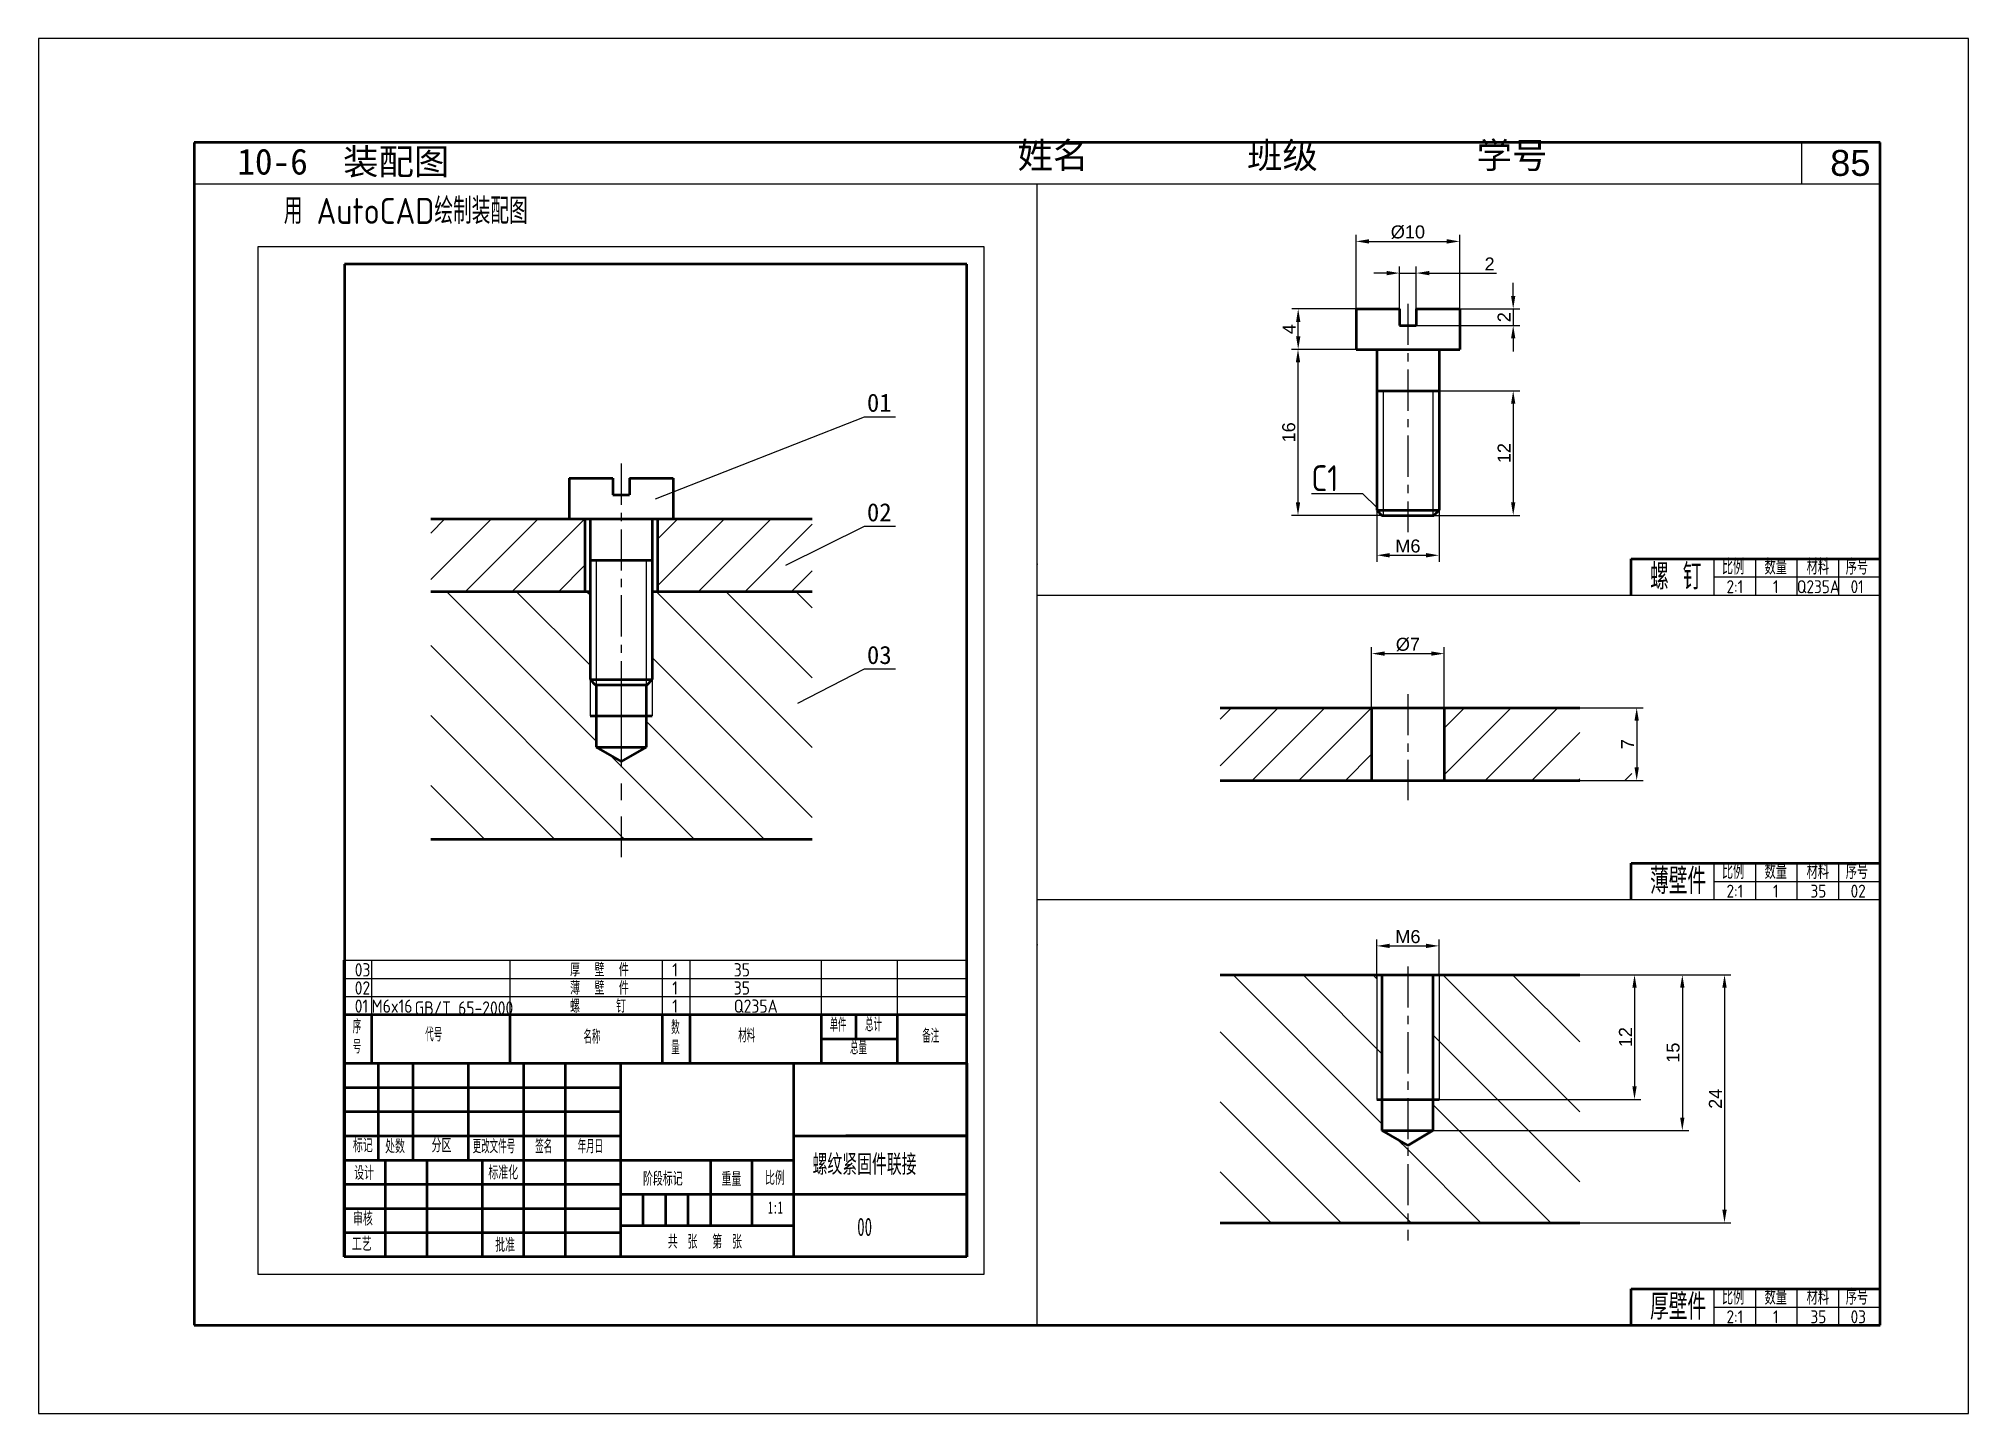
# Model space of a CAD drawing. Header units: millimetres. Extents: x 2253 to 3450, y 832 to 1419.
# Drawn here: x 3078.2 to 3450.2, y 832.2 to 1097.2 of the extents above; entities that cross this region are included whole.
import ezdxf

# ---------------------------------------------------------------- set-up
doc = ezdxf.new("R2010")
doc.units = ezdxf.units.MM
doc.header["$LTSCALE"] = 0.5
doc.linetypes.add('CENTER', pattern=[50.8, 31.75, -6.35, 6.35, -6.35])
for name, color, linetype in [('中心线层', 1, 'CENTER'), ('图层3', 1, 'CENTER'), ('文字', 7, 'Continuous'), ('细实线', 7, 'Continuous'), ('细实线层', 7, 'Continuous')]:
    doc.layers.add(name, color=color, linetype=linetype)
doc.layers.add('粗实线', color=7, linetype='Continuous', lineweight=53)
doc.layers.add('粗实线层', color=7, linetype='Continuous', lineweight=53)
doc.styles.add('dim', font='ARIAL.TTF')
doc.styles.add('gb', font='gbenor.shx', dxfattribs={"bigfont": 'gbcbig.shx'})
doc.styles.add('HZ', font='SimSun.ttf')
doc.styles.add('文字', font='SimSun.ttf', dxfattribs={"width": 0.6, "height": 3.5})
doc.styles.add('样式 1', font='ARIAL.TTF', dxfattribs={"height": 5})
doc.styles.add('输入', font='SimSun.ttf', dxfattribs={"width": 0.5, "height": 3.5})
doc.dimstyles.new('luoding', dxfattribs={"dimtxt": 2.5, "dimasz": 2.5, "dimexe": 1.25, "dimexo": 0, "dimgap": 0.5, "dimtad": 1, "dimdec": 0, "dimlfac": 0.5, "dimdsep": 46, "dimtxsty": 'dim', "dimcen": 2.5, "dimclrt": 256, "dimadec": 0, "dimazin": 2, "dimtfac": 1, "dimtdec": 0, "dimtmove": 0, "dimatfit": 3, "dimldrblk": 'NONE', "dimfxl": 0, "dimarcsym": 0})

msp = doc.modelspace()

# ---------------------------------------------------------------- texts
at = {"layer": '文字', "color": 7, "insert": (3109.69, 1073.21), "char_height": 5, "width": 313.5, "attachment_point": 4}
msp.add_mtext('  10-6  {\\fSimSun|b0|i0|c134|p54;装配图}', dxfattribs=at)
at = {"layer": '文字', "color": 7, "insert": (3266.9, 1077.21), "char_height": 5, "width": 121.1927, "attachment_point": 1, "style": 'HZ'}
msp.add_mtext('姓名         班级         学号', dxfattribs=at)
at = {"layer": '文字'}
for s, insert, char_height, attachment_point, style in [('序\\P号', (3138.75, 908.05), 2.33, 1, '输入'), ('数\\P量', (3200.14, 907.87), 2.33, 1, '输入'), ('单件', (3230.67, 908.39), 2.334, 1, '输入'), ('总计', (3237.5, 908.44), 2.334, 1, '输入'), ('代号', (3152.71, 906.5), 2.334, 1, '输入'), ('名称', (3183.22, 906.07), 2.334, 1, '输入'), ('材料', (3213.07, 906.31), 2.334, 1, '输入'), ('总量', (3234.6, 903.99), 2.334, 1, '输入'), ('备注', (3248.53, 906.24), 2.334, 1, '输入'), ('标记', (3138.79, 885.12), 2.334, 1, '文字'), ('分区', (3153.95, 885.12), 2.334, 1, '文字'), ('更改文件号', (3165.96, 883.64), 2.334, 5, '输入'), ('签名', (3175.56, 883.64), 2.334, 5, '输入'), ('年月日', (3184.57, 883.64), 2.334, 5, '输入'), ('设计', (3140.93, 878.51), 2.334, 5, '文字'), ('标准化', (3167.76, 878.59), 2.334, 5, '文字'), ('阶段标记', (3198.53, 877.39), 2.334, 5, '文字'), ('重量', (3211.74, 877.39), 2.334, 5, '文字'), ('比例', (3220.14, 877.54), 2.334, 5, '文字'), ('审核', (3140.72, 869.7), 2.334, 5, '文字'), ('共  张   第  张', (3206.63, 865.25), 2.3345, 5, '文字'), ('工艺', (3140.48, 864.86), 2.334, 5, '文字'), ('批准', (3168.12, 864.63), 2.334, 5, '文字')]:
    msp.add_mtext(s, dxfattribs=dict(at, insert=insert, char_height=char_height, attachment_point=attachment_point, style=style))
at = {"layer": '文字', "attachment_point": 1, "style": '文字'}
for s, insert, char_height, width in [('处数', (3144.99, 884.93), 2.334, 6.67), ('螺纹紧固件联接', (3227.38, 882.07), 3.5, 23.5248), ('1:1', (3218.78, 873.06), 2.334, 5.3571), ('00', (3236, 869.93), 3.5, 5.3571)]:
    msp.add_mtext(s, dxfattribs=dict(at, insert=insert, char_height=char_height, width=width))
at = {"layer": '细实线', "ltscale": 0.5, "style": 'gb'}
for s, p in [('03', (3139.13, 916.43)), ('厚  壁  件    ', (3180.65, 916.43)), ('1', (3200.35, 916.43)), ('35', (3212.2, 916.43)), ('02', (3139.13, 912.93)), ('薄  壁  件     ', (3180.65, 912.93)), ('1', (3200.35, 912.93)), ('35', (3212.2, 912.93)), ('01', (3139.13, 909.43)), ('M6x16', (3142.4, 909.43)), ('GB/T 65-2000', (3150.68, 909.07)), ('螺     钉', (3180.65, 909.43)), ('1 ', (3200.35, 909.43)), ('Q235A', (3212.2, 909.43))]:
    msp.add_text(s, height=2.56, dxfattribs=at).set_placement(p)
at = {"layer": '细实线', "color": 7, "ltscale": 0.3, "insert": (3427.44, 1073.21), "char_height": 5, "width": 10, "attachment_point": 5, "style": '样式 1'}
msp.add_mtext('85', dxfattribs=at)
at = {"layer": '细实线', "color": 7, "insert": (3098.35, 1066.49), "char_height": 5, "attachment_point": 1, "style": 'gb'}
msp.add_mtext_dynamic_manual_height_columns('          用 AutoCAD绘制装配图', width=115.9218, gutter_width=25, heights=[0], dxfattribs=at)
at = {"layer": '细实线层', "ltscale": 0.5, "style": 'gb'}
for s, height, p in [('C1', 5, (3323.55, 1009.97)), ('比例', 3, (3402.67, 993.9)), ('数量', 3, (3410.9, 993.9)), ('材料', 3, (3419.01, 993.9)), ('序号', 3, (3426.56, 993.9)), ('螺 钉', 5, (3388.83, 991)), ('2:1', 2.5, (3403.57, 990.31)), ('1', 2.5, (3412.53, 990.31)), ('Q235A', 2.5, (3417.12, 990.31)), ('01', 2.5, (3427.49, 990.31)), ('薄壁件', 5, (3388.83, 932.31)), ('比例', 3, (3402.67, 935.21)), ('数量', 3, (3410.9, 935.21)), ('材料', 3, (3419.01, 935.21)), ('序号', 3, (3426.56, 935.21)), ('2:1', 2.5, (3403.57, 931.63)), ('1', 2.5, (3412.53, 931.63)), ('35', 2.5, (3419.75, 931.63)), ('02', 2.5, (3427.49, 931.63)), ('厚壁件', 5, (3388.83, 850.26)), ('比例', 3, (3402.67, 853.16)), ('数量', 3, (3410.9, 853.16)), ('材料', 3, (3419.01, 853.16)), ('序号', 3, (3426.56, 853.16)), ('2:1', 2.5, (3403.57, 849.58)), ('1', 2.5, (3412.53, 849.58)), ('35', 2.5, (3419.75, 849.58)), ('03', 2.5, (3427.49, 849.58))]:
    msp.add_text(s, height=height, dxfattribs=at).set_placement(p)
at = {"layer": '细实线层', "ltscale": 0.5, "char_height": 3.5, "attachment_point": 7}
for s, insert in [('01', (3237.87, 1025.22)), ('02', (3237.87, 1004.1)), ('03', (3237.87, 976.6))]:
    msp.add_mtext(s, dxfattribs=dict(at, insert=insert))

# ---------------------------------------------------------------- blocks, each defined once
blk = doc.blocks.new('*D165')
at = {"layer": 'Defpoints', "color": 0}
for p in [(3349.15, 978.66), (3335.15, 968.22), (3349.15, 968.22)]:
    blk.add_point(p, dxfattribs=at)
at = {"layer": '细实线层', "color": 0, "lineweight": -2}
for p, q in [((3335.15, 968.22), (3335.15, 979.91)), ((3337.65, 978.66), (3346.65, 978.66)), ((3349.15, 968.22), (3349.15, 979.91))]:
    blk.add_line(p, q, dxfattribs=at)
at = {"layer": '细实线层', "color": 0}
for points in [[(3337.65, 979.08), (3337.65, 978.25), (3335.15, 978.66)], [(3346.65, 979.08), (3346.65, 978.25), (3349.15, 978.66)]]:
    blk.add_solid(points, dxfattribs=at)
at = {"layer": '细实线层', "insert": (3342.15, 980.41), "char_height": 2.5, "attachment_point": 5, "style": 'dim'}
blk.add_mtext('%%C7', dxfattribs=at)
blk = doc.blocks.new('_None')
blk = doc.blocks.new('*D166')
at = {"layer": 'Defpoints', "color": 0}
for p in [(3375.28, 968.22), (3375.28, 954.22), (3386.25, 954.22)]:
    blk.add_point(p, dxfattribs=at)
at = {"layer": '细实线层', "color": 0, "lineweight": -2}
for p, q in [((3375.28, 968.22), (3387.5, 968.22)), ((3386.25, 965.72), (3386.25, 956.72)), ((3375.28, 954.22), (3387.5, 954.22))]:
    blk.add_line(p, q, dxfattribs=at)
at = {"layer": '细实线层', "color": 0}
for points in [[(3385.83, 965.72), (3386.67, 965.72), (3386.25, 968.22)], [(3385.83, 956.72), (3386.67, 956.72), (3386.25, 954.22)]]:
    blk.add_solid(points, dxfattribs=at)
at = {"layer": '细实线层', "insert": (3384.5, 961.22), "char_height": 2.5, "attachment_point": 5, "rotation": 90, "style": 'dim'}
blk.add_mtext('7', dxfattribs=at)
blk = doc.blocks.new('*D167')
at = {"layer": 'Defpoints', "color": 0}
for p in [(3348.15, 916.74), (3348.15, 892.74), (3385.83, 892.74)]:
    blk.add_point(p, dxfattribs=at)
at = {"layer": '细实线层', "color": 0, "lineweight": -2}
for p, q in [((3348.15, 916.74), (3387.08, 916.74)), ((3385.83, 914.24), (3385.83, 895.24)), ((3348.15, 892.74), (3387.08, 892.74))]:
    blk.add_line(p, q, dxfattribs=at)
at = {"layer": '细实线层', "color": 0}
for points in [[(3385.42, 914.24), (3386.25, 914.24), (3385.83, 916.74)], [(3385.42, 895.24), (3386.25, 895.24), (3385.83, 892.74)]]:
    blk.add_solid(points, dxfattribs=at)
at = {"layer": '细实线层', "insert": (3384.08, 904.74), "char_height": 2.5, "attachment_point": 5, "rotation": 90, "style": 'dim'}
blk.add_mtext('12', dxfattribs=at)
blk = doc.blocks.new('*D168')
at = {"layer": 'Defpoints', "color": 0}
for p in [(3348.87, 916.74), (3346.95, 886.74), (3395.05, 886.74)]:
    blk.add_point(p, dxfattribs=at)
at = {"layer": '细实线层', "color": 0, "lineweight": -2}
for p, q in [((3348.87, 916.74), (3396.3, 916.74)), ((3395.05, 914.24), (3395.05, 889.24)), ((3346.95, 886.74), (3396.3, 886.74))]:
    blk.add_line(p, q, dxfattribs=at)
at = {"layer": '细实线层', "color": 0}
for points in [[(3394.63, 914.24), (3395.46, 914.24), (3395.05, 916.74)], [(3394.63, 889.24), (3395.46, 889.24), (3395.05, 886.74)]]:
    blk.add_solid(points, dxfattribs=at)
at = {"layer": '细实线层', "insert": (3393.27, 901.74), "char_height": 2.5, "attachment_point": 5, "rotation": 90, "style": 'dim'}
blk.add_mtext('15', dxfattribs=at)
blk = doc.blocks.new('*D169')
at = {"layer": 'Defpoints', "color": 0}
for p in [(3348.15, 922.32), (3336.15, 915.99), (3348.15, 916.74)]:
    blk.add_point(p, dxfattribs=at)
at = {"layer": '细实线层', "color": 0, "lineweight": -2}
for p, q in [((3336.15, 915.99), (3336.15, 923.57)), ((3348.15, 916.74), (3348.15, 923.57)), ((3338.65, 922.32), (3345.65, 922.32))]:
    blk.add_line(p, q, dxfattribs=at)
at = {"layer": '细实线层', "color": 0}
for points in [[(3338.65, 922.74), (3338.65, 921.91), (3336.15, 922.32)], [(3345.65, 922.74), (3345.65, 921.91), (3348.15, 922.32)]]:
    blk.add_solid(points, dxfattribs=at)
at = {"layer": '细实线层', "insert": (3342.15, 924.1), "char_height": 2.5, "attachment_point": 5, "style": 'dim'}
blk.add_mtext('M6', dxfattribs=at)
blk = doc.blocks.new('*D170')
at = {"layer": 'Defpoints', "color": 0}
for p in [(3375.28, 916.74), (3375.28, 868.97), (3403.18, 868.97)]:
    blk.add_point(p, dxfattribs=at)
at = {"layer": '细实线层', "color": 0, "lineweight": -2}
for p, q in [((3375.28, 916.74), (3404.43, 916.74)), ((3403.18, 914.24), (3403.18, 871.47)), ((3375.28, 868.97), (3404.43, 868.97))]:
    blk.add_line(p, q, dxfattribs=at)
at = {"layer": '细实线层', "color": 0}
for points in [[(3402.76, 914.24), (3403.6, 914.24), (3403.18, 916.74)], [(3402.76, 871.47), (3403.6, 871.47), (3403.18, 868.97)]]:
    blk.add_solid(points, dxfattribs=at)
at = {"layer": '细实线层', "insert": (3401.42, 892.86), "char_height": 2.5, "attachment_point": 5, "rotation": 90, "style": 'dim'}
blk.add_mtext('24 ', dxfattribs=at)
blk = doc.blocks.new('*D171')
at = {"layer": 'Defpoints', "color": 0}
for p in [(3348.15, 1029.31), (3346.15, 1005.31), (3362.45, 1005.31)]:
    blk.add_point(p, dxfattribs=at)
at = {"layer": '细实线', "color": 0, "lineweight": -2}
for p, q in [((3348.15, 1029.31), (3363.7, 1029.31)), ((3362.45, 1026.81), (3362.45, 1007.81)), ((3346.15, 1005.31), (3363.7, 1005.31))]:
    blk.add_line(p, q, dxfattribs=at)
at = {"layer": '细实线', "color": 0}
for points in [[(3362.03, 1026.81), (3362.86, 1026.81), (3362.45, 1029.31)], [(3362.03, 1007.81), (3362.86, 1007.81), (3362.45, 1005.31)]]:
    blk.add_solid(points, dxfattribs=at)
at = {"layer": '细实线', "insert": (3360.69, 1017.31), "char_height": 2.5, "attachment_point": 5, "rotation": 90, "style": 'dim'}
blk.add_mtext('12', dxfattribs=at)
blk = doc.blocks.new('*D163')
at = {"layer": 'Defpoints', "color": 0}
for p in [(3336.15, 1007.31), (3348.15, 1007.31), (3348.15, 997.62)]:
    blk.add_point(p, dxfattribs=at)
at = {"layer": '细实线', "color": 0, "lineweight": -2}
for p, q in [((3336.15, 1007.31), (3336.15, 996.37)), ((3348.15, 1007.31), (3348.15, 996.37)), ((3338.65, 997.62), (3345.65, 997.62))]:
    blk.add_line(p, q, dxfattribs=at)
at = {"layer": '细实线', "color": 0}
for points in [[(3338.65, 998.04), (3338.65, 997.2), (3336.15, 997.62)], [(3345.65, 998.04), (3345.65, 997.2), (3348.15, 997.62)]]:
    blk.add_solid(points, dxfattribs=at)
at = {"layer": '细实线', "insert": (3342.15, 999.39), "char_height": 2.5, "attachment_point": 5, "style": 'dim'}
blk.add_mtext('M6', dxfattribs=at)
blk = doc.blocks.new('*D172')
at = {"layer": 'Defpoints', "color": 0}
for p in [(3352.15, 1058.12), (3332.15, 1045.11), (3352.15, 1045.11)]:
    blk.add_point(p, dxfattribs=at)
at = {"layer": '细实线', "color": 0, "lineweight": -2}
for p, q in [((3332.15, 1045.11), (3332.15, 1059.37)), ((3334.65, 1058.12), (3349.65, 1058.12)), ((3352.15, 1045.11), (3352.15, 1059.37))]:
    blk.add_line(p, q, dxfattribs=at)
at = {"layer": '细实线', "color": 0}
for points in [[(3334.65, 1058.54), (3334.65, 1057.7), (3332.15, 1058.12)], [(3349.65, 1058.54), (3349.65, 1057.7), (3352.15, 1058.12)]]:
    blk.add_solid(points, dxfattribs=at)
at = {"layer": '细实线', "insert": (3342.15, 1059.9), "char_height": 2.5, "attachment_point": 5, "style": 'dim'}
blk.add_mtext('%%C10', dxfattribs=at)
blk = doc.blocks.new('*D173')
at = {"layer": 'Defpoints', "color": 0}
for p in [(3343.75, 1045.11), (3343.75, 1041.91), (3362.45, 1041.91)]:
    blk.add_point(p, dxfattribs=at)
at = {"layer": '细实线', "color": 0, "lineweight": -2}
for p, q in [((3362.45, 1047.61), (3362.45, 1050.11)), ((3343.75, 1045.11), (3363.7, 1045.11)), ((3343.75, 1041.91), (3363.7, 1041.91)), ((3362.45, 1045.11), (3362.45, 1041.91)), ((3362.45, 1039.41), (3362.45, 1036.91))]:
    blk.add_line(p, q, dxfattribs=at)
at = {"layer": '细实线', "color": 0}
for points in [[(3362.03, 1047.61), (3362.86, 1047.61), (3362.45, 1045.11)], [(3362.03, 1039.41), (3362.86, 1039.41), (3362.45, 1041.91)]]:
    blk.add_solid(points, dxfattribs=at)
at = {"layer": '细实线', "insert": (3360.69, 1043.51), "char_height": 2.5, "attachment_point": 5, "rotation": 90, "style": 'dim'}
blk.add_mtext('2', dxfattribs=at)
blk = doc.blocks.new('*D174')
at = {"layer": 'Defpoints', "color": 0}
for p in [(3321, 1045.11), (3332.15, 1045.11), (3332.15, 1037.31)]:
    blk.add_point(p, dxfattribs=at)
at = {"layer": '细实线', "color": 0, "lineweight": -2}
for p, q in [((3332.15, 1045.11), (3319.75, 1045.11)), ((3321, 1039.81), (3321, 1042.61)), ((3332.15, 1037.31), (3319.75, 1037.31))]:
    blk.add_line(p, q, dxfattribs=at)
at = {"layer": '细实线', "color": 0}
for points in [[(3320.59, 1042.61), (3321.42, 1042.61), (3321, 1045.11)], [(3320.59, 1039.81), (3321.42, 1039.81), (3321, 1037.31)]]:
    blk.add_solid(points, dxfattribs=at)
at = {"layer": '细实线', "insert": (3319.25, 1041.21), "char_height": 2.5, "attachment_point": 5, "rotation": 90, "style": 'dim'}
blk.add_mtext('4', dxfattribs=at)
blk = doc.blocks.new('*D175')
at = {"layer": 'Defpoints', "color": 0}
for p in [(3343.75, 1052.01), (3340.55, 1045.11), (3343.75, 1045.11)]:
    blk.add_point(p, dxfattribs=at)
at = {"layer": '细实线', "color": 0, "lineweight": -2}
for p, q in [((3340.55, 1045.11), (3340.55, 1053.26)), ((3343.75, 1045.11), (3343.75, 1053.26)), ((3338.05, 1052.01), (3335.55, 1052.01)), ((3340.55, 1052.01), (3343.75, 1052.01)), ((3346.25, 1052.01), (3359.23, 1052.01))]:
    blk.add_line(p, q, dxfattribs=at)
at = {"layer": '细实线', "color": 0}
for points in [[(3338.05, 1052.42), (3338.05, 1051.59), (3340.55, 1052.01)], [(3346.25, 1052.42), (3346.25, 1051.59), (3343.75, 1052.01)]]:
    blk.add_solid(points, dxfattribs=at)
at = {"layer": '细实线', "insert": (3357.9, 1053.76), "char_height": 2.5, "attachment_point": 5, "style": 'dim'}
blk.add_mtext('2', dxfattribs=at)
blk = doc.blocks.new('*D164')
at = {"layer": 'Defpoints', "color": 0}
for p in [(3321, 1037.31), (3320.96, 1005.31), (3338.15, 1005.31)]:
    blk.add_point(p, dxfattribs=at)
at = {"layer": '细实线', "color": 0, "lineweight": -2}
for p, q in [((3321, 1037.31), (3319.71, 1037.31)), ((3320.96, 1034.81), (3320.96, 1007.81)), ((3338.15, 1005.31), (3319.71, 1005.31))]:
    blk.add_line(p, q, dxfattribs=at)
at = {"layer": '细实线', "color": 0}
for points in [[(3320.55, 1034.81), (3321.38, 1034.81), (3320.96, 1037.31)], [(3320.55, 1007.81), (3321.38, 1007.81), (3320.96, 1005.31)]]:
    blk.add_solid(points, dxfattribs=at)
at = {"layer": '细实线', "insert": (3319.19, 1021.31), "char_height": 2.5, "attachment_point": 5, "rotation": 90, "style": 'dim'}
blk.add_mtext('16', dxfattribs=at)

# ---------------------------------------------------------------- dimensions: what is measured, and where the dimension line sits
at = {"layer": '细实线', "ltscale": 0.5}
for base, p1, p2, text, picture, middle in [((3352.15, 1058.12), (3332.15, 1045.11), (3352.15, 1045.11), '%%C<>', '*D172', (3342.15, 1059.9)), ((3348.15, 997.62), (3336.15, 1007.31), (3348.15, 1007.31), 'M<>', '*D163', (3342.15, 999.39))]:
    dim = msp.add_linear_dim(base=base, p1=p1, p2=p2, text=text, dimstyle='luoding', dxfattribs=at)
    dim.commit()
    dim.dimension.update_dxf_attribs({"geometry": picture, "text_midpoint": middle})
dim = msp.add_linear_dim(base=(3343.75, 1052.01), p1=(3340.55, 1045.11), p2=(3343.75, 1045.11), dimstyle='luoding', dxfattribs=at)
dim.commit()
dim.dimension.update_dxf_attribs({"geometry": '*D175', "text_midpoint": (3357.9, 1052.01), "dimtype": 160})
for base, p1, p2, picture, middle in [((3362.45, 1041.91), (3343.75, 1045.11), (3343.75, 1041.91), '*D173', (3360.69, 1043.51)), ((3321, 1045.11), (3332.15, 1037.31), (3332.15, 1045.11), '*D174', (3319.25, 1041.21)), ((3320.96, 1005.31), (3321, 1037.31), (3338.15, 1005.31), '*D164', (3319.19, 1021.31)), ((3362.45, 1005.31), (3348.15, 1029.31), (3346.15, 1005.31), '*D171', (3360.69, 1017.31))]:
    dim = msp.add_linear_dim(base=base, p1=p1, p2=p2, angle=90, dimstyle='luoding', dxfattribs=at)
    dim.commit()
    dim.dimension.update_dxf_attribs({"geometry": picture, "text_midpoint": middle})
at = {"layer": '细实线层', "ltscale": 0.5}
for base, p1, p2, text, picture, middle in [((3349.15, 978.66), (3335.15, 968.22), (3349.15, 968.22), '%%C7', '*D165', (3342.15, 980.41)), ((3348.15, 922.32), (3336.15, 915.99), (3348.15, 916.74), 'M6', '*D169', (3342.15, 924.1))]:
    dim = msp.add_linear_dim(base=base, p1=p1, p2=p2, text=text, dimstyle='luoding', dxfattribs=at)
    dim.commit()
    dim.dimension.update_dxf_attribs({"geometry": picture, "text_midpoint": middle})
for base, p1, p2, picture, middle in [((3386.25, 954.22), (3375.28, 968.22), (3375.28, 954.22), '*D166', (3384.5, 961.22)), ((3395.05, 886.74), (3348.87, 916.74), (3346.95, 886.74), '*D168', (3393.27, 901.74)), ((3385.83, 892.74), (3348.15, 916.74), (3348.15, 892.74), '*D167', (3384.08, 904.74))]:
    dim = msp.add_linear_dim(base=base, p1=p1, p2=p2, angle=90, dimstyle='luoding', dxfattribs=at)
    dim.commit()
    dim.dimension.update_dxf_attribs({"geometry": picture, "text_midpoint": middle})
dim = msp.add_linear_dim(base=(3403.18, 868.97), p1=(3375.28, 916.74), p2=(3375.28, 868.97), angle=90, text='24 ', dimstyle='luoding', dxfattribs=at)
dim.commit()
dim.dimension.update_dxf_attribs({"geometry": '*D170', "text_midpoint": (3401.42, 892.86)})

# ---------------------------------------------------------------- linework, layer by layer
for p, q in [((3137.07, 919.57), (3257.07, 919.57)), ((3137.07, 916.07), (3257.07, 916.07)), ((3137.07, 912.57), (3257.07, 912.57)), ((3137.07, 909.07), (3257.07, 909.07))]:
    msp.add_line(p, q)
msp.add_lwpolyline([(3120.46, 859.04), (3260.46, 859.04), (3260.46, 1057.04), (3120.46, 1057.04), (3120.46, 859.04)])
at = {"layer": '中心线层'}
msp.add_line((3190.5, 972.65), (3190.5, 939.45), dxfattribs=at)
at = {"layer": '图层3', "color": 7, "ltscale": 0.5}
for p, q in [((3342.15, 1046.1), (3342.15, 1002.09)), ((3190.5, 1015.3), (3190.5, 972.65)), ((3342.15, 970.86), (3342.15, 950.41)), ((3342.15, 918.38), (3342.15, 865.54))]:
    msp.add_line(p, q, dxfattribs=at)
at = {"layer": '粗实线', "color": 7}
for p, q in [((3433.19, 1077.21), (3108.19, 1077.21)), ((3108.19, 1077.21), (3108.19, 849.21)), ((3433.19, 849.21), (3433.19, 1077.21)), ((3257.13, 1053.71), (3137.13, 1053.71)), ((3137.13, 1053.71), (3137.13, 862.38)), ((3257.13, 862.38), (3257.13, 1053.71)), ((3385.19, 989.95), (3385.19, 996.95)), ((3385.19, 996.95), (3433.19, 996.95)), ((3385.19, 931.26), (3385.19, 938.26)), ((3385.19, 938.26), (3433.19, 938.26)), ((3385.19, 849.21), (3385.19, 856.21)), ((3385.19, 856.21), (3433.19, 856.21)), ((3108.19, 849.21), (3433.19, 849.21))]:
    msp.add_line(p, q, dxfattribs=at)
at = {"layer": '粗实线'}
for p, q in [((3137.07, 862.38), (3137.07, 919.57)), ((3137.07, 909.07), (3257.13, 909.07)), ((3142.4, 899.73), (3142.4, 909.07)), ((3169.08, 899.73), (3169.08, 909.07)), ((3198.43, 899.73), (3198.43, 909.07)), ((3203.77, 899.73), (3203.77, 909.07)), ((3229.11, 899.73), (3229.11, 909.07)), ((3235.78, 904.4), (3235.78, 909.07)), ((3243.79, 899.73), (3243.79, 909.07)), ((3229.11, 904.4), (3243.79, 904.4)), ((3137.07, 899.73), (3257.13, 899.73)), ((3143.74, 881.05), (3143.74, 899.73)), ((3150.41, 881.05), (3150.41, 899.73)), ((3161.08, 881.05), (3161.08, 899.73)), ((3171.75, 881.05), (3171.75, 899.73)), ((3179.75, 881.05), (3179.75, 899.73)), ((3190.43, 862.38), (3190.43, 899.73)), ((3223.78, 862.38), (3223.78, 899.73)), ((3257.13, 899.73), (3257.13, 862.38)), ((3137.07, 895.06), (3190.43, 895.06)), ((3137.07, 890.39), (3190.43, 890.39)), ((3137.07, 885.72), (3190.43, 885.72)), ((3223.78, 885.72), (3257.13, 885.72)), ((3257.13, 885.72), (3233.79, 885.72)), ((3137.07, 881.05), (3223.78, 881.05)), ((3145.07, 862.38), (3145.07, 881.05)), ((3153.07, 862.38), (3153.07, 881.05)), ((3163.75, 862.38), (3163.75, 881.05)), ((3171.75, 862.38), (3171.75, 881.05)), ((3171.75, 862.38), (3171.75, 881.05)), ((3171.75, 862.38), (3171.75, 881.05)), ((3179.75, 862.38), (3179.75, 881.05)), ((3207.77, 868.38), (3207.77, 881.05)), ((3215.77, 868.38), (3215.77, 881.05)), ((3137.07, 876.38), (3190.43, 876.38)), ((3257.13, 874.38), (3190.43, 874.38)), ((3194.76, 868.38), (3194.76, 874.38)), ((3199.1, 868.38), (3199.1, 874.38)), ((3203.43, 868.38), (3203.43, 874.38)), ((3137.07, 871.71), (3190.43, 871.71)), ((3137.07, 867.05), (3190.43, 867.05)), ((3223.78, 868.38), (3190.43, 868.38)), ((3257.13, 862.38), (3137.07, 862.38))]:
    msp.add_line(p, q, dxfattribs=at)
at = {"layer": '粗实线层'}
for p, q in [((3332.15, 1045.11), (3340.55, 1045.11)), ((3332.15, 1045.11), (3332.15, 1037.31)), ((3340.55, 1045.11), (3340.55, 1041.91)), ((3340.55, 1041.91), (3343.75, 1041.91)), ((3343.75, 1045.11), (3343.75, 1041.91)), ((3343.75, 1045.11), (3352.15, 1045.11)), ((3352.15, 1045.11), (3352.15, 1037.31)), ((3332.15, 1037.31), (3352.15, 1037.31)), ((3336.15, 1037.31), (3336.15, 1006.31)), ((3348.15, 1037.31), (3348.15, 1006.31)), ((3336.15, 1029.31), (3348.15, 1029.31)), ((3180.5, 1012.45), (3188.9, 1012.45)), ((3180.5, 1012.45), (3180.5, 1004.65)), ((3188.9, 1012.45), (3188.9, 1009.25)), ((3192.1, 1012.45), (3192.1, 1009.25)), ((3192.1, 1012.45), (3200.5, 1012.45)), ((3200.5, 1012.45), (3200.5, 1004.65)), ((3188.9, 1009.25), (3192.1, 1009.25)), ((3153.79, 1004.65), (3227.33, 1004.65)), ((3180.5, 1004.65), (3200.5, 1004.65)), ((3183.5, 1004.65), (3183.5, 990.65)), ((3184.5, 1004.65), (3184.5, 973.65)), ((3196.5, 1004.65), (3196.5, 973.65)), ((3197.5, 1004.65), (3197.5, 990.65)), ((3336.15, 1006.31), (3337.15, 1005.31)), ((3337.15, 1005.31), (3347.15, 1005.31)), ((3347.15, 1005.31), (3348.15, 1006.31)), ((3184.5, 996.65), (3196.5, 996.65)), ((3153.79, 990.65), (3184.5, 990.65)), ((3153.79, 990.65), (3184.5, 990.65)), ((3196.5, 990.65), (3227.33, 990.65)), ((3196.5, 990.65), (3227.33, 990.65)), ((3184.5, 973.65), (3185.5, 972.65)), ((3185.5, 972.65), (3195.5, 972.65)), ((3185.7, 972.65), (3185.7, 960.65)), ((3195.3, 972.65), (3195.3, 960.65)), ((3195.5, 972.65), (3196.5, 973.65)), ((3305.98, 968.22), (3375.28, 968.22)), ((3335.15, 968.22), (3335.15, 954.22)), ((3349.15, 968.22), (3349.15, 954.22)), ((3184.5, 966.65), (3196.5, 966.65)), ((3185.7, 960.65), (3195.3, 960.65)), ((3185.7, 960.65), (3190.5, 957.88)), ((3195.3, 960.65), (3190.5, 957.88)), ((3305.98, 954.22), (3348.15, 954.22)), ((3348.15, 954.22), (3375.28, 954.22)), ((3153.79, 942.88), (3227.33, 942.88)), ((3305.98, 916.74), (3348.15, 916.74)), ((3337.15, 916.74), (3337.15, 886.74)), ((3346.95, 916.74), (3346.95, 886.74)), ((3348.15, 916.74), (3375.28, 916.74)), ((3336.15, 892.74), (3348.15, 892.74)), ((3337.15, 886.74), (3346.95, 886.74)), ((3337.15, 886.74), (3342.15, 883.85)), ((3342.15, 883.85), (3346.95, 886.74)), ((3305.98, 868.97), (3375.28, 868.97))]:
    msp.add_line(p, q, dxfattribs=at)
at = {"layer": '粗实线层', "ltscale": 0.5}
for p, q in [((3336.15, 1006.31), (3348.15, 1006.31)), ((3184.5, 973.65), (3196.5, 973.65))]:
    msp.add_line(p, q, dxfattribs=at)
at = {"layer": '细实线', "color": 7}
for p, q in [((3078.19, 1097.21), (3078.19, 832.21)), ((3450.19, 1097.21), (3078.19, 1097.21)), ((3078.19, 1097.21), (3078.19, 832.21)), ((3450.19, 832.21), (3450.19, 1097.21)), ((3108.19, 1069.21), (3433.19, 1069.21)), ((3401.19, 989.95), (3401.19, 996.95)), ((3409.19, 989.95), (3409.19, 996.95)), ((3417.19, 989.95), (3417.19, 996.95)), ((3425.19, 989.95), (3425.19, 996.95)), ((3401.19, 931.26), (3401.19, 938.26)), ((3409.19, 931.26), (3409.19, 938.26)), ((3417.19, 931.26), (3417.19, 938.26)), ((3425.19, 931.26), (3425.19, 938.26)), ((3401.19, 849.21), (3401.19, 856.21)), ((3409.19, 849.21), (3409.19, 856.21)), ((3417.19, 849.21), (3417.19, 856.21)), ((3425.19, 849.21), (3425.19, 856.21)), ((3078.19, 832.21), (3450.19, 832.21))]:
    msp.add_line(p, q, dxfattribs=at)
at = {"layer": '细实线', "ltscale": 0.5}
msp.add_line((3270.69, 849.21), (3270.69, 1069.21), dxfattribs=at)
at = {"layer": '细实线层', "ltscale": 0.5}
for p, q in [((3418, 1077.21), (3418, 1069.21)), ((3333.49, 1009.47), (3323.55, 1009.47)), ((3336.15, 1006.81), (3333.49, 1009.47)), ((3401.19, 993.45), (3433.19, 993.45)), ((3270.69, 989.95), (3433.19, 989.95)), ((3401.19, 934.76), (3433.19, 934.76)), ((3270.69, 931.26), (3433.19, 931.26)), ((3142.4, 909.07), (3142.4, 919.57)), ((3169.08, 909.07), (3169.08, 919.57)), ((3198.43, 909.07), (3198.43, 919.57)), ((3203.77, 909.07), (3203.77, 919.57)), ((3229.11, 909.07), (3229.11, 919.57)), ((3243.79, 909.07), (3243.79, 919.57)), ((3401.19, 852.71), (3433.19, 852.71))]:
    msp.add_line(p, q, dxfattribs=at)
at = {"layer": '细实线层'}
for p, q in [((3337.35, 1029.31), (3337.35, 1005.31)), ((3346.95, 1029.31), (3346.95, 1005.31)), ((3153.79, 1001.91), (3156.53, 1004.65)), ((3153.79, 992.93), (3165.51, 1004.65)), ((3160.49, 990.65), (3174.49, 1004.65)), ((3169.47, 990.65), (3183.47, 1004.65)), ((3197.5, 1000.73), (3201.43, 1004.65)), ((3197.5, 991.75), (3210.41, 1004.65)), ((3205.39, 990.65), (3219.39, 1004.65)), ((3214.37, 990.65), (3227.33, 1003.61)), ((3178.45, 990.65), (3183.5, 995.71)), ((3185.7, 996.65), (3185.7, 972.65)), ((3195.3, 996.65), (3195.3, 972.65)), ((3223.35, 990.65), (3227.33, 994.63)), ((3185.5, 961.95), (3156.81, 990.65)), ((3184.5, 976.43), (3170.28, 990.65)), ((3184.5, 989.9), (3183.75, 990.65)), ((3184.5, 990.65), (3184.5, 966.65)), ((3196.5, 990.65), (3196.5, 966.65)), ((3227.33, 960.54), (3197.22, 990.65)), ((3227.33, 974.01), (3210.69, 990.65)), ((3227.33, 987.48), (3224.16, 990.65)), ((3190.5, 943.48), (3153.79, 980.2)), ((3227.33, 947.07), (3196.5, 977.9)), ((3305.98, 966.03), (3308.17, 968.22)), ((3305.98, 957.05), (3317.15, 968.22)), ((3312.13, 954.22), (3326.13, 968.22)), ((3321.11, 954.22), (3335.11, 968.22)), ((3349.15, 964.29), (3353.07, 968.22)), ((3349.15, 955.31), (3362.05, 968.22)), ((3357.03, 954.22), (3371.03, 968.22)), ((3177.64, 942.88), (3153.79, 966.73)), ((3218.05, 942.88), (3195.3, 965.63)), ((3366.01, 954.22), (3375.28, 963.48)), ((3190.5, 956.95), (3188.6, 958.86)), ((3204.58, 942.88), (3190.5, 956.95)), ((3330.09, 954.22), (3335.15, 959.28)), ((3164.17, 942.88), (3153.79, 953.26)), ((3374.99, 954.22), (3375.28, 954.5)), ((3383.97, 954.22), (3385.29, 955.54)), ((3191.11, 942.88), (3190.5, 943.48)), ((3337.15, 888.05), (3308.46, 916.74)), ((3337.15, 901.52), (3321.93, 916.74)), ((3336.15, 915.99), (3335.4, 916.74)), ((3336.15, 916.74), (3336.15, 892.74)), ((3348.15, 916.74), (3348.15, 892.74)), ((3375.28, 890.33), (3348.87, 916.74)), ((3375.28, 903.8), (3362.34, 916.74)), ((3342.15, 869.58), (3305.98, 905.74)), ((3375.28, 876.86), (3346.95, 905.19)), ((3329.28, 868.97), (3305.98, 892.27)), ((3369.69, 868.97), (3346.95, 891.72)), ((3342.15, 883.05), (3340.24, 884.95)), ((3356.22, 868.97), (3342.15, 883.05)), ((3315.81, 868.97), (3305.98, 878.8)), ((3342.75, 868.97), (3342.15, 869.58))]:
    msp.add_line(p, q, dxfattribs=at)
at = {"layer": '细实线层', "ltscale": 0.5}
for points in [[(3222.23, 995.73), (3237.37, 1003.2), (3243.35, 1003.2)], [(3224.55, 969.1), (3237.37, 975.7), (3243.35, 975.7)]]:
    msp.add_lwpolyline(points, dxfattribs=at)
at = {"layer": '细实线层'}
for p in [(3270.69, 995.88), (3270.69, 922.54)]:
    msp.add_point(p, dxfattribs=at)

msp.set_redraw_order([(e.dxf.handle, doc.entitydb.next_handle()) for e in msp.query("TEXT MTEXT ATTDEF DIMENSION ARC_DIMENSION")])  # texts and dimensions are drawn at this point

# ---------------------------------------------------------------- leaders
at = {"layer": '细实线层', "ltscale": 0.5}
msp.add_leader([(3197.13, 1008.52), (3237.37, 1024.32), (3243.35, 1024.32)], dimstyle='luoding', override={"dimgap": 0.5, "dimtad": 1}, dxfattribs=at)

doc.saveas('drawing.dxf')
